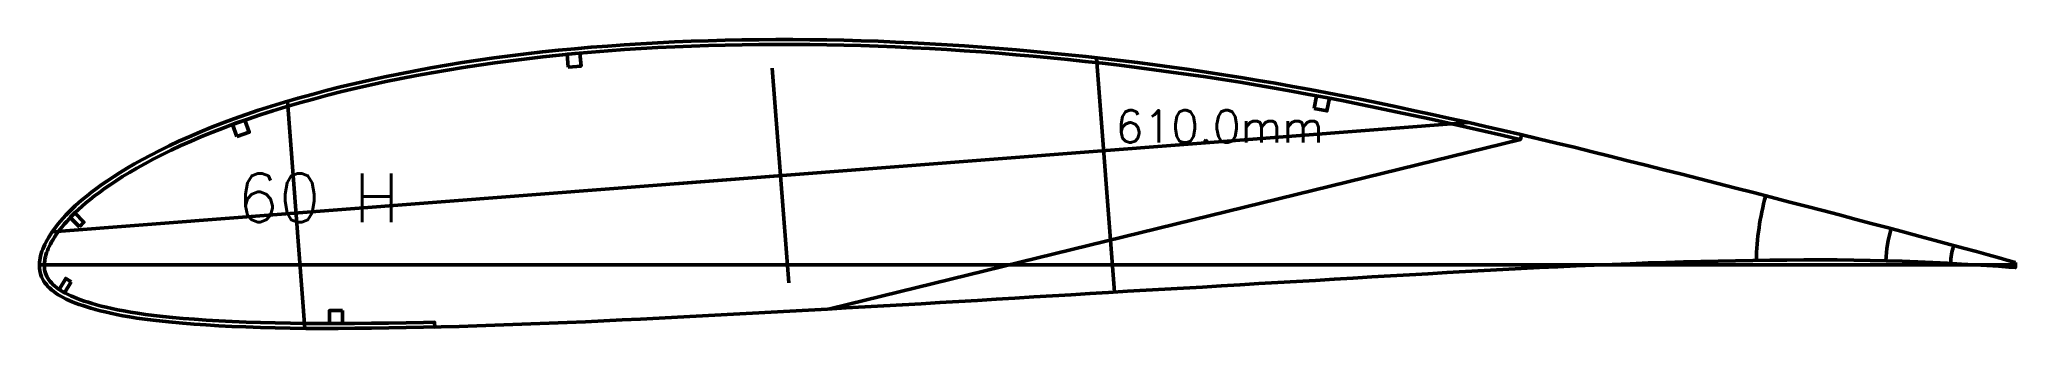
# Model space of a CAD drawing. Header units: metres. Extents: x -405 to 675, y -15418 to 133.
# Drawn here: x -229 to 381, y -11820 to -11730 of the extents above; entities that cross this region are included whole.
import ezdxf
from ezdxf.enums import TextEntityAlignment as Align

# ---------------------------------------------------------------- set-up
doc = ezdxf.new("R2010")
doc.units = ezdxf.units.M
for name, color, linetype, lineweight in [('FoilLayer', 7, 'Continuous', 50), ('RefFoilLayer', 7, 'Continuous', 50), ('StringerLayer', 7, 'Continuous', 50), ('SubLayer', 7, 'Continuous', 50), ('TextLayer', 7, 'Continuous', 50)]:
    doc.layers.add(name, color=color, linetype=linetype, lineweight=lineweight)
doc.styles.add('MSゴシック', font='romans')

msp = doc.modelspace()

# ---------------------------------------------------------------- texts
at = {"layer": 'TextLayer', "style": 'MSゴシック'}
msp.add_text('610.0mm', height=10, dxfattribs=at).set_placement((167.75, -11765.28), align=Align.BOTTOM_RIGHT)
msp.add_text('60 H', height=15, dxfattribs=at).set_placement((-167.75, -11786.78))

# ---------------------------------------------------------------- linework, layer by layer
at = {"layer": 'FoilLayer'}
msp.add_line((228.41, -11761.32), (15.25, -11813.56), dxfattribs=at)
msp.add_lwpolyline([(381.25, -11799.26), (379.31, -11798.7), (376.2, -11797.85), (372.83, -11796.91), (369.18, -11795.9), (365.21, -11794.83), (360.97, -11793.68), (356.49, -11792.46), (351.8, -11791.18), (346.97, -11789.88), (342.06, -11788.58), (337.1, -11787.29), (332.06, -11785.95), (326.96, -11784.58), (321.78, -11783.22), (316.54, -11781.85), (311.22, -11780.49), (305.83, -11779.11), (300.38, -11777.7), (294.88, -11776.28), (289.35, -11774.86), (283.8, -11773.43), (278.25, -11772.02), (272.7, -11770.63), (267.15, -11769.23), (261.61, -11767.84), (256.07, -11766.45), (250.54, -11765.07), (245.03, -11763.72), (239.53, -11762.4), (234.03, -11761.1), (228.75, -11759.86), (228.41, -11761.32), (228.2, -11761.27), (222.72, -11759.98), (217.26, -11758.72), (211.8, -11757.48), (206.34, -11756.26), (200.89, -11755.07), (195.43, -11753.9), (189.98, -11752.74), (184.56, -11751.6), (179.18, -11750.49), (173.81, -11749.42), (168.46, -11748.38), (163.13, -11747.38), (157.8, -11746.4), (152.48, -11745.45), (147.17, -11744.54), (141.87, -11743.66), (136.57, -11742.82), (131.27, -11742.01), (125.96, -11741.24), (120.65, -11740.49), (115.34, -11739.77), (110.02, -11739.08), (104.7, -11738.43), (99.38, -11737.81), (94.06, -11737.22), (88.73, -11736.66), (83.39, -11736.13), (78.04, -11735.63), (72.69, -11735.16), (67.35, -11734.72), (62, -11734.31), (56.66, -11733.94), (51.33, -11733.59), (46.01, -11733.27), (40.7, -11732.99), (35.4, -11732.74), (30.11, -11732.53), (24.84, -11732.35), (19.57, -11732.2), (14.32, -11732.09), (9.07, -11732.02), (3.83, -11731.98), (-1.41, -11731.98), (-6.64, -11732.02), (-11.86, -11732.09), (-17.08, -11732.19), (-22.28, -11732.33), (-27.48, -11732.51), (-32.66, -11732.73), (-37.83, -11732.98), (-42.98, -11733.27), (-48.12, -11733.6), (-53.23, -11733.96), (-58.31, -11734.36), (-63.35, -11734.8), (-68.36, -11735.28), (-73.35, -11735.8), (-78.32, -11736.38), (-83.28, -11737), (-88.21, -11737.65), (-93.11, -11738.35), (-97.99, -11739.09), (-102.83, -11739.88), (-107.64, -11740.71), (-112.41, -11741.58), (-117.13, -11742.48), (-121.79, -11743.43), (-126.4, -11744.43), (-130.95, -11745.47), (-135.44, -11746.55), (-139.86, -11747.68), (-144.22, -11748.83), (-148.5, -11750), (-152.67, -11751.2), (-156.72, -11752.44), (-160.66, -11753.7), (-164.49, -11754.99), (-168.21, -11756.32), (-171.82, -11757.67), (-175.32, -11759.03), (-178.7, -11760.41), (-181.96, -11761.81), (-185.1, -11763.21), (-188.1, -11764.62), (-190.97, -11766.03), (-193.7, -11767.42), (-196.27, -11768.79), (-198.69, -11770.14), (-200.96, -11771.47), (-203.09, -11772.76), (-205.08, -11774.03), (-206.93, -11775.26), (-208.66, -11776.46), (-210.27, -11777.61), (-211.75, -11778.73), (-213.13, -11779.81), (-214.41, -11780.86), (-215.59, -11781.89), (-216.69, -11782.88), (-217.71, -11783.84), (-218.66, -11784.78), (-219.54, -11785.69), (-220.35, -11786.57), (-221.11, -11787.43), (-221.8, -11788.27), (-222.45, -11789.08), (-223.05, -11789.88), (-223.6, -11790.66), (-224.1, -11791.41), (-224.57, -11792.16), (-225, -11792.89), (-225.4, -11793.61), (-225.75, -11794.28), (-226.06, -11794.94), (-226.33, -11795.6), (-226.57, -11796.26), (-226.77, -11796.88), (-226.93, -11797.49), (-227.06, -11798.11), (-227.16, -11798.69), (-227.23, -11799.24), (-227.25, -11799.82), (-227.25, -11800.38), (-227.23, -11800.92), (-227.17, -11801.45), (-227.08, -11801.97), (-226.93, -11802.49), (-226.74, -11803.01), (-226.51, -11803.53), (-226.22, -11804.05), (-225.89, -11804.56), (-225.5, -11805.06), (-225.07, -11805.56), (-224.59, -11806.04), (-224.06, -11806.52), (-223.49, -11806.99), (-222.88, -11807.45), (-222.22, -11807.89), (-221.5, -11808.32), (-220.74, -11808.74), (-219.91, -11809.15), (-219.04, -11809.55), (-218.1, -11809.95), (-217.11, -11810.35), (-216.05, -11810.74), (-214.93, -11811.14), (-213.74, -11811.53), (-212.48, -11811.91), (-211.13, -11812.29), (-209.68, -11812.67), (-208.13, -11813.05), (-206.47, -11813.42), (-204.68, -11813.8), (-202.76, -11814.17), (-200.7, -11814.54), (-198.48, -11814.9), (-196.08, -11815.24), (-193.48, -11815.56), (-190.67, -11815.88), (-187.65, -11816.2), (-184.4, -11816.49), (-180.95, -11816.77), (-177.27, -11817.02), (-173.37, -11817.24), (-169.26, -11817.44), (-164.98, -11817.62), (-160.54, -11817.77), (-155.98, -11817.9), (-151.32, -11818), (-146.54, -11818.07), (-141.63, -11818.09), (-136.6, -11818.08), (-131.48, -11818.05), (-126.27, -11817.99), (-120.97, -11817.92), (-115.61, -11817.83), (-110.19, -11817.73), (-106.78, -11817.66), (-106.75, -11819.16), (-104.72, -11819.11), (-99.25, -11818.97), (-93.75, -11818.8), (-88.22, -11818.61), (-82.65, -11818.42), (-77.06, -11818.21), (-71.46, -11817.99), (-65.85, -11817.76), (-60.23, -11817.5), (-54.57, -11817.23), (-48.89, -11816.95), (-43.19, -11816.68), (-37.47, -11816.4), (-31.75, -11816.11), (-26, -11815.81), (-20.24, -11815.5), (-14.47, -11815.19), (-8.69, -11814.88), (-2.91, -11814.56), (2.88, -11814.25), (8.67, -11813.93), (14.46, -11813.61), (20.25, -11813.28), (26.05, -11812.95), (31.85, -11812.61), (37.64, -11812.28), (43.44, -11811.95), (49.23, -11811.61), (55.01, -11811.27), (60.8, -11810.92), (66.59, -11810.57), (72.38, -11810.21), (78.16, -11809.86), (83.95, -11809.52), (89.73, -11809.18), (95.52, -11808.84), (101.3, -11808.49), (107.08, -11808.14), (112.86, -11807.8), (118.66, -11807.47), (124.46, -11807.15), (130.27, -11806.81), (136.08, -11806.47), (141.89, -11806.11), (147.7, -11805.76), (153.51, -11805.42), (159.33, -11805.08), (165.14, -11804.75), (170.95, -11804.4), (176.75, -11804.04), (182.55, -11803.69), (188.34, -11803.35), (194.13, -11803.03), (199.92, -11802.7), (205.71, -11802.38), (211.49, -11802.04), (217.23, -11801.71), (222.95, -11801.4), (228.65, -11801.1), (234.34, -11800.82), (239.99, -11800.55), (245.59, -11800.29), (251.18, -11800.04), (256.77, -11799.82), (262.33, -11799.61), (267.87, -11799.4), (273.33, -11799.21), (278.72, -11799.05), (284.11, -11798.93), (289.49, -11798.81), (294.83, -11798.69), (300.12, -11798.6), (305.39, -11798.56), (310.66, -11798.52), (315.87, -11798.47), (321.03, -11798.43), (326.16, -11798.47), (331.3, -11798.53), (336.39, -11798.6), (341.37, -11798.7), (346.25, -11798.86), (351.06, -11799.05), (355.76, -11799.27), (360.28, -11799.49), (364.58, -11799.72), (368.64, -11799.97), (372.44, -11800.2), (375.96, -11800.43), (379.21, -11800.66), (381.22, -11800.82)], close=True, dxfattribs=at)
at = {"layer": 'RefFoilLayer'}
msp.add_lwpolyline([(381.25, -11799.26), (379.31, -11798.7), (376.2, -11797.85), (372.83, -11796.91), (369.18, -11795.9), (365.21, -11794.83), (360.97, -11793.68), (356.49, -11792.46), (351.8, -11791.18), (346.97, -11789.88), (342.06, -11788.58), (337.1, -11787.29), (332.06, -11785.95), (326.96, -11784.58), (321.78, -11783.22), (316.54, -11781.85), (311.22, -11780.49), (305.83, -11779.11), (300.38, -11777.7), (294.88, -11776.28), (289.35, -11774.86), (283.8, -11773.43), (278.25, -11772.02), (272.7, -11770.63), (267.15, -11769.23), (261.61, -11767.84), (256.07, -11766.45), (250.54, -11765.07), (245.03, -11763.72), (239.53, -11762.4), (234.03, -11761.1), (228.54, -11759.81), (223.06, -11758.52), (217.59, -11757.26), (212.12, -11756.01), (206.66, -11754.8), (201.2, -11753.61), (195.74, -11752.43), (190.29, -11751.27), (184.87, -11750.13), (179.47, -11749.02), (174.1, -11747.94), (168.74, -11746.91), (163.4, -11745.9), (158.06, -11744.92), (152.74, -11743.98), (147.42, -11743.06), (142.1, -11742.18), (136.79, -11741.33), (131.48, -11740.53), (126.17, -11739.75), (120.85, -11739), (115.53, -11738.28), (110.21, -11737.59), (104.88, -11736.94), (99.55, -11736.32), (94.21, -11735.73), (88.87, -11735.17), (83.53, -11734.64), (78.17, -11734.14), (72.82, -11733.67), (67.46, -11733.23), (62.11, -11732.82), (56.76, -11732.44), (51.42, -11732.09), (46.09, -11731.77), (40.77, -11731.49), (35.46, -11731.24), (30.16, -11731.03), (24.88, -11730.85), (19.6, -11730.7), (14.34, -11730.59), (9.08, -11730.52), (3.83, -11730.48), (-1.42, -11730.48), (-6.66, -11730.52), (-11.89, -11730.59), (-17.12, -11730.69), (-22.34, -11730.83), (-27.54, -11731.01), (-32.73, -11731.23), (-37.91, -11731.48), (-43.08, -11731.78), (-48.22, -11732.1), (-53.35, -11732.47), (-58.44, -11732.86), (-63.49, -11733.3), (-68.52, -11733.78), (-73.52, -11734.31), (-78.51, -11734.89), (-83.48, -11735.51), (-88.42, -11736.16), (-93.34, -11736.86), (-98.23, -11737.61), (-103.09, -11738.4), (-107.91, -11739.24), (-112.69, -11740.11), (-117.42, -11741.01), (-122.11, -11741.97), (-126.74, -11742.96), (-131.3, -11744.01), (-135.81, -11745.1), (-140.24, -11746.23), (-144.62, -11747.38), (-148.91, -11748.56), (-153.1, -11749.77), (-157.18, -11751.01), (-161.14, -11752.28), (-165, -11753.58), (-168.74, -11754.91), (-172.37, -11756.27), (-175.89, -11757.64), (-179.29, -11759.04), (-182.58, -11760.44), (-185.73, -11761.85), (-188.76, -11763.27), (-191.65, -11764.69), (-194.4, -11766.1), (-197, -11767.48), (-199.45, -11768.85), (-201.74, -11770.19), (-203.9, -11771.5), (-205.91, -11772.78), (-207.79, -11774.03), (-209.54, -11775.24), (-211.17, -11776.41), (-212.68, -11777.55), (-214.09, -11778.66), (-215.39, -11779.73), (-216.6, -11780.77), (-217.72, -11781.79), (-218.77, -11782.77), (-219.74, -11783.74), (-220.64, -11784.67), (-221.48, -11785.58), (-222.26, -11786.47), (-222.98, -11787.34), (-223.65, -11788.18), (-224.27, -11789.01), (-224.85, -11789.82), (-225.38, -11790.62), (-225.86, -11791.4), (-226.31, -11792.16), (-226.73, -11792.91), (-227.11, -11793.65), (-227.45, -11794.37), (-227.74, -11795.09), (-227.99, -11795.8), (-228.22, -11796.5), (-228.4, -11797.18), (-228.54, -11797.86), (-228.65, -11798.52), (-228.73, -11799.18), (-228.75, -11799.82), (-228.75, -11800.46), (-228.72, -11801.09), (-228.64, -11801.73), (-228.52, -11802.37), (-228.34, -11803.01), (-228.1, -11803.65), (-227.81, -11804.27), (-227.47, -11804.88), (-227.07, -11805.47), (-226.63, -11806.05), (-226.14, -11806.61), (-225.6, -11807.16), (-225.01, -11807.68), (-224.38, -11808.2), (-223.71, -11808.69), (-222.99, -11809.17), (-222.22, -11809.64), (-221.41, -11810.08), (-220.54, -11810.51), (-219.62, -11810.93), (-218.66, -11811.34), (-217.63, -11811.75), (-216.55, -11812.16), (-215.4, -11812.56), (-214.18, -11812.96), (-212.89, -11813.36), (-211.51, -11813.75), (-210.04, -11814.13), (-208.46, -11814.51), (-206.78, -11814.89), (-204.97, -11815.27), (-203.03, -11815.65), (-200.94, -11816.02), (-198.69, -11816.38), (-196.27, -11816.73), (-193.65, -11817.06), (-190.82, -11817.37), (-187.78, -11817.69), (-184.52, -11817.99), (-181.05, -11818.27), (-177.35, -11818.52), (-173.44, -11818.74), (-169.33, -11818.94), (-165.03, -11819.12), (-160.58, -11819.27), (-156.01, -11819.4), (-151.34, -11819.5), (-146.54, -11819.57), (-141.62, -11819.59), (-136.59, -11819.58), (-131.46, -11819.55), (-126.25, -11819.49), (-120.95, -11819.42), (-115.58, -11819.33), (-110.16, -11819.23), (-104.72, -11819.11), (-99.25, -11818.97), (-93.75, -11818.8), (-88.22, -11818.61), (-82.65, -11818.42), (-77.06, -11818.21), (-71.46, -11817.99), (-65.85, -11817.76), (-60.23, -11817.5), (-54.57, -11817.23), (-48.89, -11816.95), (-43.19, -11816.68), (-37.47, -11816.4), (-31.75, -11816.11), (-26, -11815.81), (-20.24, -11815.5), (-14.47, -11815.19), (-8.69, -11814.88), (-2.91, -11814.56), (2.88, -11814.25), (8.67, -11813.93), (14.46, -11813.61), (20.25, -11813.28), (26.05, -11812.95), (31.85, -11812.61), (37.64, -11812.28), (43.44, -11811.95), (49.23, -11811.61), (55.01, -11811.27), (60.8, -11810.92), (66.59, -11810.57), (72.38, -11810.21), (78.16, -11809.86), (83.95, -11809.52), (89.73, -11809.18), (95.52, -11808.84), (101.3, -11808.49), (107.08, -11808.14), (112.86, -11807.8), (118.66, -11807.47), (124.46, -11807.15), (130.27, -11806.81), (136.08, -11806.47), (141.89, -11806.11), (147.7, -11805.76), (153.51, -11805.42), (159.33, -11805.08), (165.14, -11804.75), (170.95, -11804.4), (176.75, -11804.04), (182.55, -11803.69), (188.34, -11803.35), (194.13, -11803.03), (199.92, -11802.7), (205.71, -11802.38), (211.49, -11802.04), (217.23, -11801.71), (222.95, -11801.4), (228.65, -11801.1), (234.34, -11800.82), (239.99, -11800.55), (245.59, -11800.29), (251.18, -11800.04), (256.77, -11799.82), (262.33, -11799.61), (267.87, -11799.4), (273.33, -11799.21), (278.72, -11799.05), (284.11, -11798.93), (289.49, -11798.81), (294.83, -11798.69), (300.12, -11798.6), (305.39, -11798.56), (310.66, -11798.52), (315.87, -11798.47), (321.03, -11798.43), (326.16, -11798.47), (331.3, -11798.53), (336.39, -11798.6), (341.37, -11798.7), (346.25, -11798.86), (351.06, -11799.05), (355.76, -11799.27), (360.28, -11799.49), (364.58, -11799.72), (368.64, -11799.97), (372.44, -11800.2), (375.96, -11800.43), (379.21, -11800.66), (381.22, -11800.82)], close=True, dxfattribs=at)
at = {"layer": 'StringerLayer'}
for points in [[(-65.52, -11739.02), (-61.54, -11738.64), (-61.92, -11734.66), (-65.9, -11735.04), (-65.52, -11739.02)], [(164.77, -11751.75), (168.7, -11752.49), (169.44, -11748.56), (165.51, -11747.82), (164.77, -11751.75)], [(-167.79, -11760.41), (-164.02, -11759.07), (-165.36, -11755.3), (-169.13, -11756.65), (-167.79, -11760.41)], [(-216.44, -11788.21), (-215.02, -11786.81), (-217.83, -11783.96), (-219.26, -11785.37), (-216.44, -11788.21)], [(-218.96, -11805.18), (-220.67, -11804.15), (-222.73, -11807.58), (-221.02, -11808.61), (-218.96, -11805.18)], [(-135.26, -11814.08), (-139.26, -11814.09), (-139.25, -11818.09), (-135.25, -11818.08), (-135.26, -11814.08)]]:
    msp.add_lwpolyline(points, dxfattribs=at)
at = {"layer": 'SubLayer'}
for p, q in [((97.5, -11736.09), (103.06, -11808.38)), ((-2.55, -11739.32), (2.55, -11805.57)), ((-152.21, -11749.51), (-146.82, -11819.56)), ((212.49, -11756.09), (-224.79, -11789.74)), ((-32.54, -11774.95), (32.54, -11769.94)), ((-228.75, -11800), (381.25, -11800))]:
    msp.add_line(p, q, dxfattribs=at)
for radius, start, end in [(80, 164.53714, 178.99446), (40, 163.71894, 178.1296), (20, 162.55511, 178.67827)]:
    msp.add_arc((381.25, -11800), radius, start, end, dxfattribs=at)

msp.set_redraw_order([(e.dxf.handle, doc.entitydb.next_handle()) for e in msp.query("TEXT MTEXT ATTDEF DIMENSION ARC_DIMENSION")])  # texts and dimensions are drawn at this point

doc.saveas('drawing.dxf')
